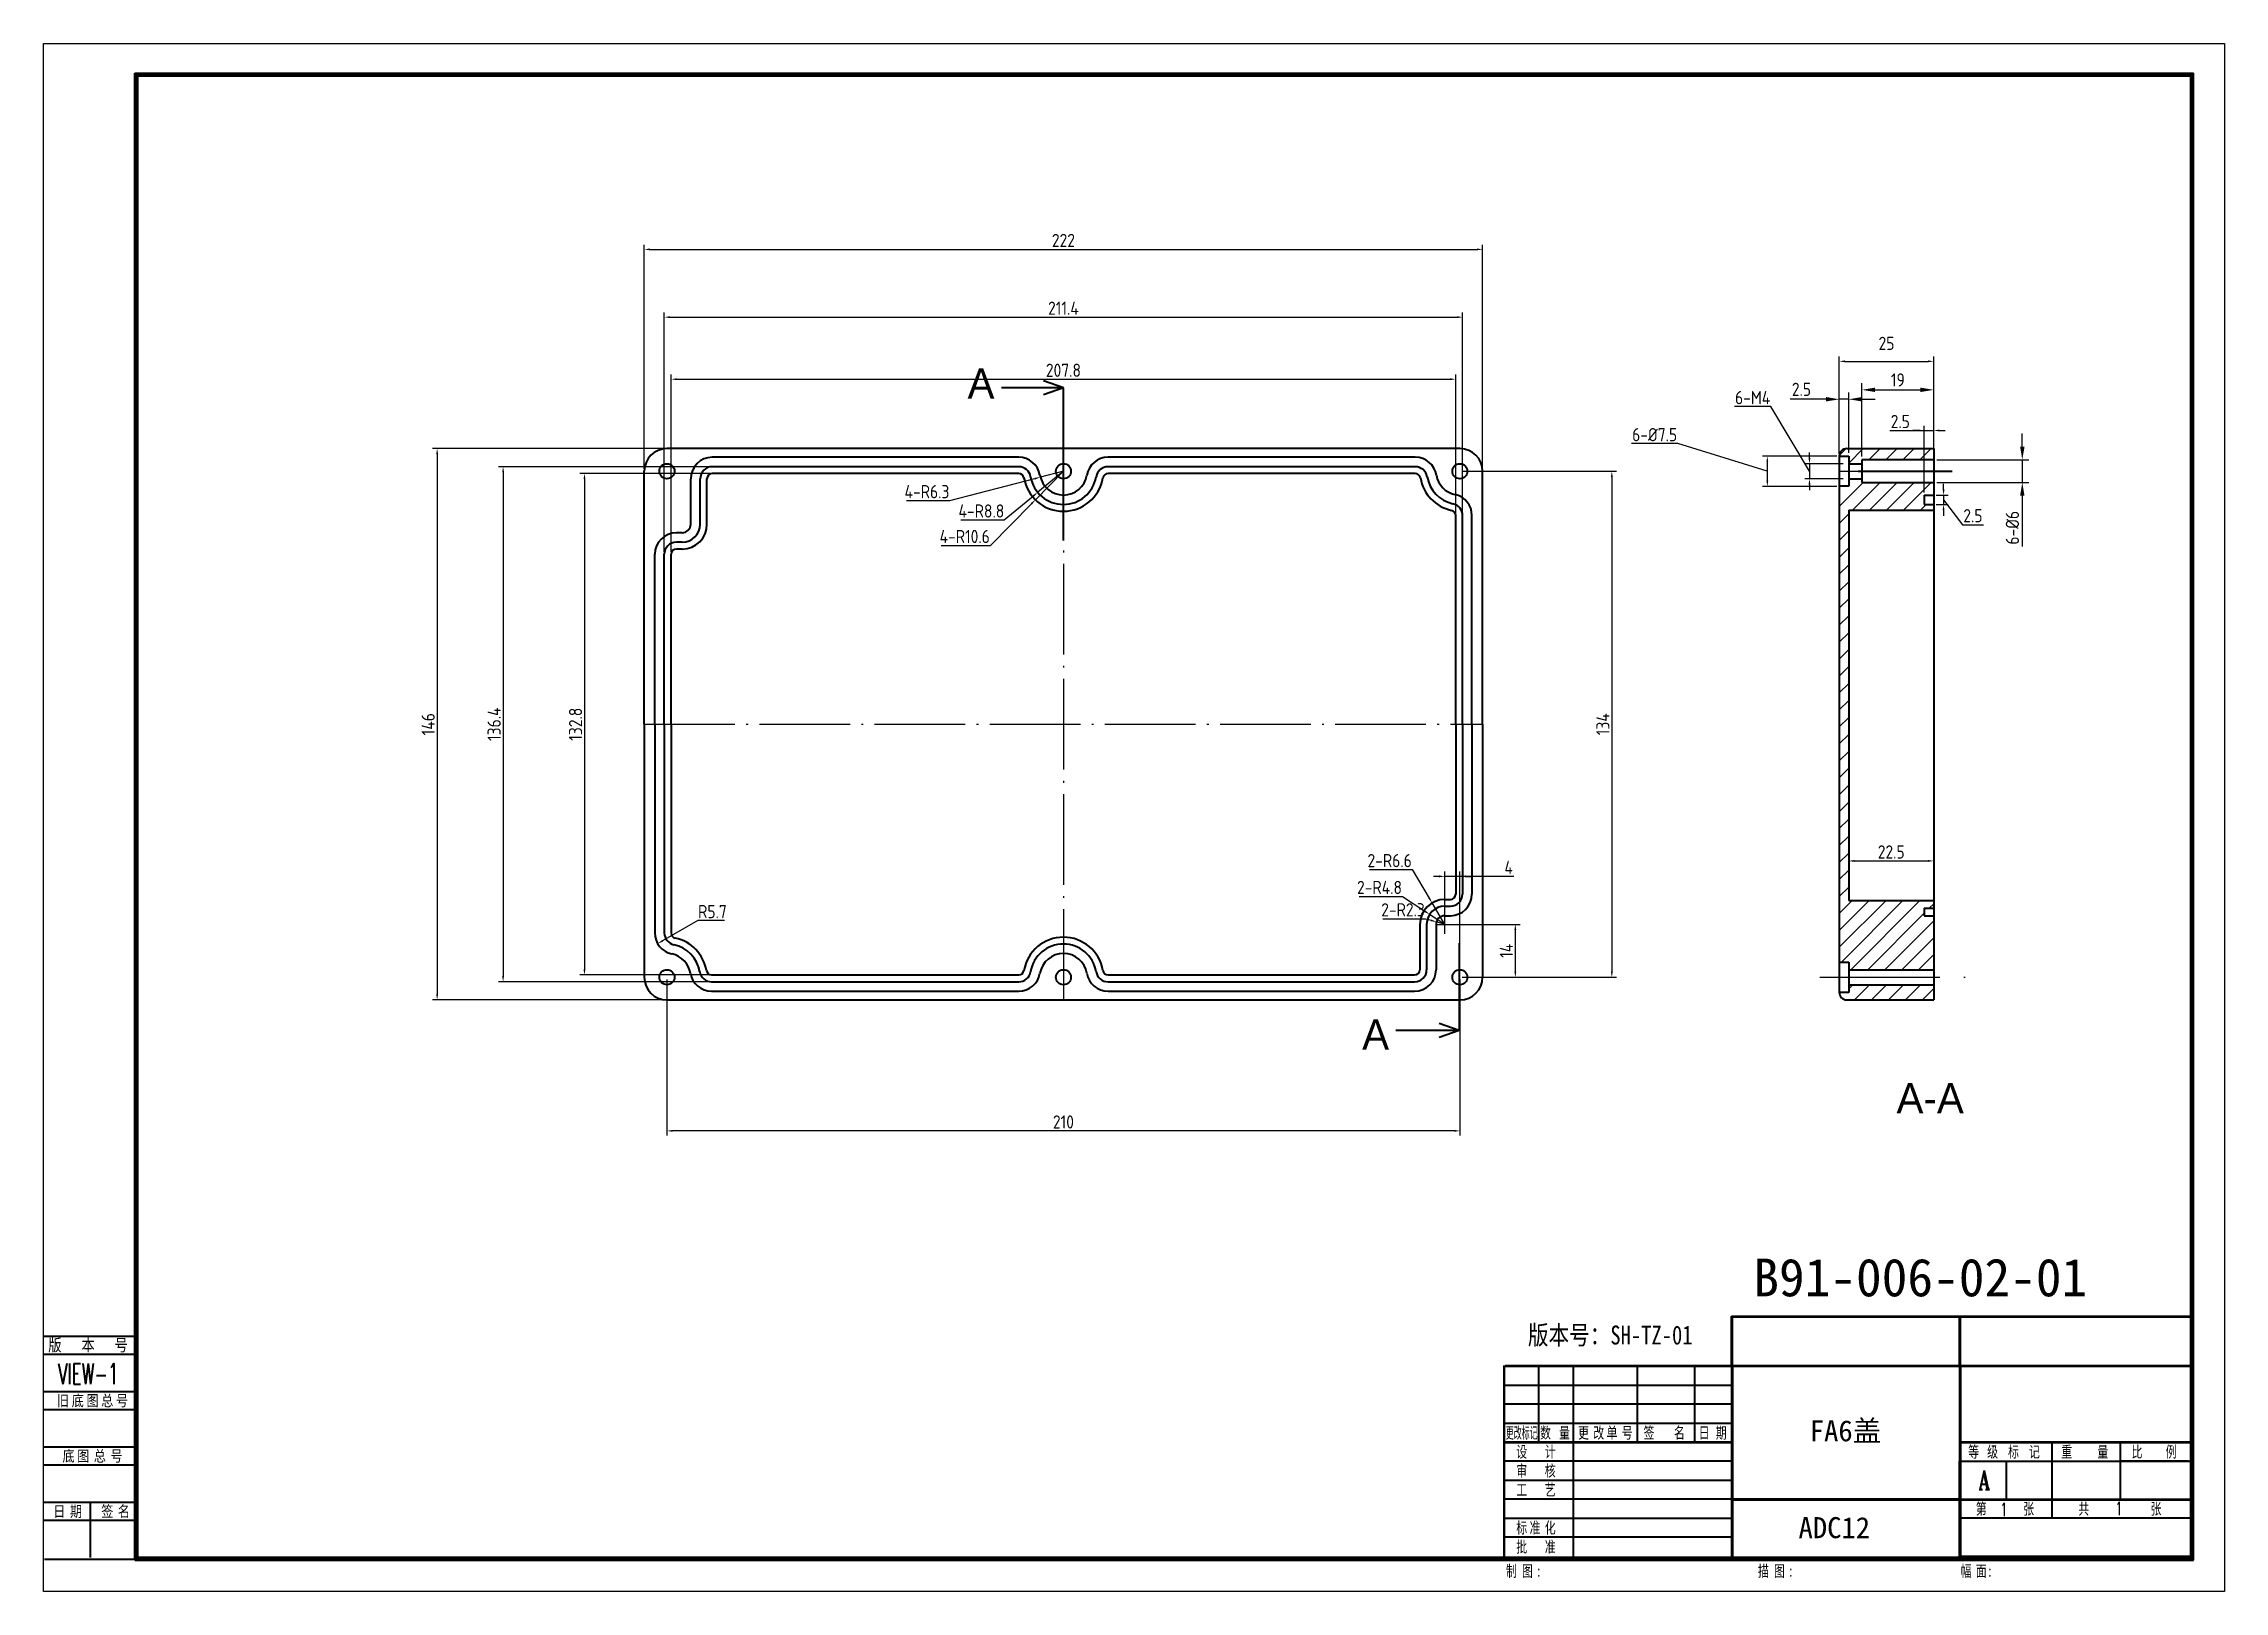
# Model space of a CAD drawing. Extents: x 1271 to 2769, y -829 to 446.
# Drawn here: x 1271 to 1849, y -26 to 384 of the extents above; entities that cross this region are included whole.
import ezdxf
from ezdxf.enums import TextEntityAlignment as Align

# ---------------------------------------------------------------- set-up
doc = ezdxf.new("R2010")
doc.units = 0
doc.linetypes.add('ACAD_ISO04W100', pattern=[30.5, 24, -3, 0.5, -3])
doc.linetypes.add('CENTER', pattern=[50.8, 31.75, -6.35, 6.35, -6.35])
doc.layers.get('0').update_dxf_attribs({"linetype": 'CONTINUOUS', "lineweight": 40})
doc.layers.get('Defpoints').update_dxf_attribs({"linetype": 'CONTINUOUS'})
for name, color, linetype in [('3', 1, 'CENTER'), ('5', 3, 'CONTINUOUS'), ('GEVACTIVE', 2, 'CONTINUOUS'), ('LAYER2', 1, 'ACAD_ISO04W100')]:
    doc.layers.add(name, color=color, linetype=linetype)
doc.styles.add('HZ', font='', dxfattribs={"width": 0.8, "height": 6})
doc.styles.add('ROMANC', font='romanc', dxfattribs={"width": 0.6, "height": 3})
doc.styles.add('ROMANT', font='romant', dxfattribs={"width": 0.8, "height": 5})
doc.styles.get("Standard").update_dxf_attribs({"font": 'gbenor.shx', "bigfont": 'gbcbig.shx'})
doc.styles.add('STYLE1', font='')
doc.styles.add('工程字', font='gbenor.shx', dxfattribs={"bigfont": 'gbcbig.shx'})
doc.styles.get('HZ').set_extended_font_data('SimSun')
doc.styles.get('STYLE1').set_extended_font_data('SimSun')
doc.dimstyles.new('GB-35', dxfattribs={"dimtxt": 3.5, "dimasz": 3.5, "dimexe": 1.75, "dimexo": 0.875, "dimgap": 0.875, "dimtad": 1, "dimdsep": 46, "dimtxsty": 'Standard', "dimcen": 3.5, "dimadec": 0, "dimazin": 0, "dimtfac": 0.7, "dimtmove": 0, "dimatfit": 3, "dimfxl": 1, "dimtzin": 0, "dimarcsym": 0})
doc.dimstyles.get("Standard").update_dxf_attribs({"dimtxt": 0.18, "dimasz": 0.18, "dimexe": 0.18, "dimexo": 0.0625, "dimgap": 0.09, "dimtad": 0, "dimtih": 1, "dimtoh": 1, "dimdec": 4, "dimzin": 0, "dimdsep": 46, "dimtxsty": 'Standard', "dimcen": 0.09, "dimadec": 0, "dimazin": 0, "dimtfac": 1, "dimtdec": 4, "dimtofl": 0, "dimtmove": 0, "dimatfit": 3, "dimfxl": 1, "dimtolj": 1, "dimtzin": 0, "dimarcsym": 0})

msp = doc.modelspace()

# ---------------------------------------------------------------- texts
at = {"linetype": 'Continuous'}
for s, height, style, width, p in [('版   本   号', 3.224303, 'HZ', 0.8, (1272.47859, 37.61586, -0.00285)), ('VIEW-1', 5.41685, 'ROMANC', 0.6, (1275.05908, 28.88122)), ('旧', 2.93118, 'HZ', 0.8, (1274.77923, 23.0384)), ('底', 2.93118, 'HZ', 0.8, (1278.68748, 23.0384)), ('图', 2.93118, 'HZ', 0.8, (1282.59572, 23.0384)), ('总', 2.93118, 'HZ', 0.8, (1286.50397, 23.0384)), ('号', 2.93118, 'HZ', 0.8, (1290.41221, 23.0384)), ('底', 2.93118, 'HZ', 0.8, (1276.24482, 8.38248)), ('图', 2.93118, 'HZ', 0.8, (1280.15307, 8.38248)), ('总', 2.93118, 'HZ', 0.8, (1284.54984, 8.38248)), ('号', 2.93118, 'HZ', 0.8, (1288.94662, 8.38248)), ('日', 2.93118, 'HZ', 0.8, (1273.80217, -6.27344)), ('期', 2.93118, 'HZ', 0.8, (1278.19894, -6.27344)), ('签', 2.93118, 'HZ', 0.8, (1286.50397, -6.27344)), ('名', 2.93118, 'HZ', 0.8, (1290.90074, -6.27344)), ('1', 3.52307, 'ROMANT', 0.6, (1789.49638, -6.06576)), ('1', 3.52307, 'ROMANT', 0.6, (1819.94579, -5.81411)), ('幅 ', 3.019166, 'HZ', 0.7, (1778.93941, -22.12177)), ('面', 3.01917, 'HZ', 0.7, (1782.96496, -22.12177)), (':', 3.01917, 'HZ', 0.7, (1785.98413, -22.12177))]:
    msp.add_text(s, height=height, dxfattribs=dict(at, style=style, width=width)).set_placement(p)
for s, height, style, width, p in [('更改标记', 3.019166, 'HZ', 0.5, (1662.70151, 14.4857)), ('数', 3.01917, 'HZ', 0.7, (1669.00717, 14.4857)), ('量', 3.01917, 'HZ', 0.7, (1674.03911, 14.4857)), ('更', 3.01917, 'HZ', 0.7, (1679.07105, 14.4857)), ('改', 3.01917, 'HZ', 0.7, (1683.09661, 14.4857)), ('单', 3.01917, 'HZ', 0.7, (1686.61897, 14.4857)), ('号', 3.01917, 'HZ', 0.7, (1690.64452, 14.4857)), ('签', 3.01917, 'HZ', 0.7, (1696.41553, 14.4857)), ('名', 3.01917, 'HZ', 0.7, (1704.46664, 14.4857)), ('日', 3.01917, 'HZ', 0.7, (1711.00817, 14.4857)), ('期', 3.01917, 'HZ', 0.7, (1715.53692, 14.4857)), ('设', 3.01917, 'HZ', 0.7, (1662.70151, 9.45375)), ('计', 3.01917, 'HZ', 0.7, (1670.24943, 9.45375)), ('等', 3.01917, 'HZ', 0.7, (1782.38, 9.45375)), ('级', 3.01917, 'HZ', 0.7, (1787.41194, 9.45375)), ('标', 3.01917, 'HZ', 0.7, (1792.94708, 9.45375)), ('记', 3.01917, 'HZ', 0.7, (1798.48222, 9.45375)), ('重', 3.01917, 'HZ', 0.7, (1807.03652, 9.45375)), ('量', 3.01917, 'HZ', 0.7, (1816.59722, 9.45375)), ('比', 3.01917, 'HZ', 0.7, (1825.65471, 9.45375)), ('例', 3.01917, 'HZ', 0.7, (1834.71221, 9.45375)), ('审', 3.01917, 'HZ', 0.7, (1662.70151, 4.42181)), ('核', 3.01917, 'HZ', 0.7, (1670.24943, 4.42181)), ('A', 5.03296, 'ROMANT', 0.7, (1785.21836, 0.98039)), ('工', 3.01917, 'HZ', 0.7, (1662.70151, -0.61013)), ('艺', 3.01917, 'HZ', 0.7, (1670.24943, -0.61013)), ('第', 3.01917, 'HZ', 0.7, (1784.39278, -5.64208)), ('张', 3.01917, 'HZ', 0.7, (1796.97264, -5.64208)), ('共', 3.01917, 'HZ', 0.7, (1811.56527, -5.64208)), ('张', 3.01917, 'HZ', 0.7, (1830.68666, -5.64208)), ('标', 3.01917, 'HZ', 0.7, (1662.70151, -10.67402)), ('准', 3.01917, 'HZ', 0.7, (1666.22387, -10.67402)), ('化', 3.01917, 'HZ', 0.7, (1670.24943, -10.67402)), ('批', 3.01917, 'HZ', 0.7, (1662.70151, -15.70596)), ('准', 3.01917, 'HZ', 0.7, (1670.24943, -15.70596)), ('制 ', 3.019166, 'HZ', 0.7, (1660.68873, -22.12177)), ('图', 3.01917, 'HZ', 0.7, (1664.21109, -22.12177)), (':', 3.01917, 'HZ', 0.7, (1667.23026, -22.12177)), ('描 ', 3.019166, 'HZ', 0.7, (1727.43676, -22.12177)), ('图', 3.01917, 'HZ', 0.7, (1730.95912, -22.12177)), (':', 3.01917, 'HZ', 0.7, (1733.97828, -22.12177))]:
    msp.add_text(s, height=height, dxfattribs=dict(at, style=style, width=width)).set_placement(p, align=Align.CENTER)
at = {"char_height": 8, "attachment_point": 1}
for s, insert, width in [('\\fￋￎￌ￥|b0|i0|c134|p2;A', (1515.93584, 297.85512), 34.3552), ('\\fￋￎￌ￥|b0|i0|c134|p2;A', (1620.44472, 125.46351), 34.3552), ('\\fￋￎￌ￥|b0|i0|c134|p2;A-A', (1761.96141, 108.58637), 38.5612)]:
    msp.add_mtext(s, dxfattribs=dict(at, insert=insert, width=width))
at = {"insert": (1724.02574, 62.13102), "char_height": 10, "width": 115.2096342, "attachment_point": 1, "style": '工程字'}
msp.add_mtext('{\\fNSimSun|b0|i0|c134|p49;B91-006-02-01}', dxfattribs=at)
at = {"layer": '5', "insert": (1664.35407, 44.37744), "char_height": 5, "width": 1134.8359931, "attachment_point": 1, "style": 'HZ'}
msp.add_mtext('版本号：SH-TZ-01', dxfattribs=at)
at = {"layer": 'GEVACTIVE', "style": 'STYLE1'}
for s, p in [('FA6盖', (1738.98662, 13.73687)), ('ADC12', (1736.01202, -11.91948))]:
    msp.add_text(s, height=5.573837, dxfattribs=at).set_placement(p)

# ---------------------------------------------------------------- blocks, each defined once
blk = doc.blocks.new('*D1')
at = {"layer": '5', "color": 0, "lineweight": -2}
for p, q in [((1430.33, 271.26), (1430.33, 330.63)), ((1431.83, 329.38), (1650.83, 329.38)), ((1652.33, 271.26), (1652.33, 330.63))]:
    blk.add_line(p, q, dxfattribs=at)
at = {"layer": '5', "color": 0}
for points in [[(1431.83, 329.63), (1431.83, 329.13), (1430.33, 329.38)], [(1650.83, 329.63), (1650.83, 329.13), (1652.33, 329.38)]]:
    blk.add_solid(points, dxfattribs=at)
at = {"layer": 'Defpoints', "color": 0}
for p in [(1652.33, 329.38), (1430.33, 270.63), (1652.33, 270.63)]:
    blk.add_point(p, dxfattribs=at)
at = {"layer": '5', "color": 0, "insert": (1541.33, 331.75), "char_height": 3.5, "attachment_point": 5}
blk.add_mtext('\\A1;222', dxfattribs=at)
blk = doc.blocks.new('*D2')
at = {"layer": '5', "color": 0, "lineweight": -2}
for p, q in [((1435.63, 249.26), (1435.63, 312.68)), ((1647.03, 259.52), (1647.03, 312.68)), ((1437.13, 311.43), (1645.53, 311.43))]:
    blk.add_line(p, q, dxfattribs=at)
at = {"layer": '5', "color": 0}
for points in [[(1437.13, 311.68), (1437.13, 311.18), (1435.63, 311.43)], [(1645.53, 311.68), (1645.53, 311.18), (1647.03, 311.43)]]:
    blk.add_solid(points, dxfattribs=at)
at = {"layer": 'Defpoints', "color": 0}
for p in [(1647.03, 311.43), (1647.03, 258.9), (1435.63, 248.63)]:
    blk.add_point(p, dxfattribs=at)
at = {"layer": '5', "color": 0, "insert": (1541.33, 313.8), "char_height": 3.5, "attachment_point": 5}
blk.add_mtext('\\A1;211.4', dxfattribs=at)
blk = doc.blocks.new('*D3')
at = {"layer": '5', "color": 0, "lineweight": -2}
for p, q in [((1642.95, 150.63), (1662.26, 150.63)), ((1661.01, 149.13), (1661.01, 138.13)), ((1646.95, 136.63), (1662.26, 136.63))]:
    blk.add_line(p, q, dxfattribs=at)
at = {"layer": '5', "color": 0}
for points in [[(1660.76, 149.13), (1661.26, 149.13), (1661.01, 150.63)], [(1660.76, 138.13), (1661.26, 138.13), (1661.01, 136.63)]]:
    blk.add_solid(points, dxfattribs=at)
at = {"layer": 'Defpoints', "color": 0}
for p in [(1642.33, 150.63), (1646.33, 136.63), (1661.01, 136.63)]:
    blk.add_point(p, dxfattribs=at)
at = {"layer": '5', "color": 0, "insert": (1658.63, 143.63), "char_height": 3.5, "attachment_point": 5, "rotation": 90}
blk.add_mtext('\\A1;14', dxfattribs=at)
blk = doc.blocks.new('*D4')
at = {"layer": '5', "color": 0, "lineweight": -2}
for p, q in [((1640.83, 163.35), (1639.33, 163.35)), ((1642.33, 151.26), (1642.33, 164.6)), ((1646.33, 163.35), (1642.33, 163.35)), ((1646.33, 163.35), (1642.33, 163.35)), ((1646.33, 137.26), (1646.33, 164.6)), ((1660.61, 163.35), (1646.33, 163.35)), ((1647.83, 163.35), (1649.33, 163.35))]:
    blk.add_line(p, q, dxfattribs=at)
at = {"layer": '5', "color": 0}
for points in [[(1640.83, 163.6), (1640.83, 163.1), (1642.33, 163.35)], [(1647.83, 163.6), (1647.83, 163.1), (1646.33, 163.35)]]:
    blk.add_solid(points, dxfattribs=at)
at = {"layer": 'Defpoints', "color": 0}
for p in [(1642.33, 163.35), (1642.33, 150.63), (1646.33, 136.63)]:
    blk.add_point(p, dxfattribs=at)
at = {"layer": '5', "color": 0, "insert": (1659.25, 165.73), "char_height": 3.5, "attachment_point": 5}
blk.add_mtext('\\A1;4', dxfattribs=at)
blk = doc.blocks.new('*D5')
at = {"layer": '5', "color": 0, "lineweight": -2}
for p, q in [((1646.95, 270.63), (1687.82, 270.63)), ((1686.57, 269.13), (1686.57, 138.13)), ((1646.95, 136.63), (1687.82, 136.63))]:
    blk.add_line(p, q, dxfattribs=at)
at = {"layer": '5', "color": 0}
for points in [[(1686.32, 269.13), (1686.82, 269.13), (1686.57, 270.63)], [(1686.32, 138.13), (1686.82, 138.13), (1686.57, 136.63)]]:
    blk.add_solid(points, dxfattribs=at)
at = {"layer": 'Defpoints', "color": 0}
for p in [(1646.33, 270.63), (1646.33, 136.63), (1686.57, 136.63)]:
    blk.add_point(p, dxfattribs=at)
at = {"layer": '5', "color": 0, "insert": (1684.19, 203.63), "char_height": 3.5, "attachment_point": 5, "rotation": 90}
blk.add_mtext('\\A1;134', dxfattribs=at)
blk = doc.blocks.new('*D6')
at = {"layer": '5', "color": 0, "lineweight": -2}
for p, q in [((1447.7, 271.83), (1391.68, 271.83)), ((1392.93, 270.33), (1392.93, 136.93)), ((1447.53, 135.43), (1391.68, 135.43))]:
    blk.add_line(p, q, dxfattribs=at)
at = {"layer": '5', "color": 0}
for points in [[(1392.68, 270.33), (1393.18, 270.33), (1392.93, 271.83)], [(1392.68, 136.93), (1393.18, 136.93), (1392.93, 135.43)]]:
    blk.add_solid(points, dxfattribs=at)
at = {"layer": 'Defpoints', "color": 0}
for p in [(1448.33, 271.83), (1392.93, 135.43), (1448.16, 135.43)]:
    blk.add_point(p, dxfattribs=at)
at = {"layer": '5', "color": 0, "insert": (1390.56, 203.63), "char_height": 3.5, "attachment_point": 5, "rotation": 90}
blk.add_mtext('\\A1;136.4', dxfattribs=at)
blk = doc.blocks.new('*D7')
at = {"layer": '5', "color": 0, "lineweight": -2}
for p, q in [((1447.7, 270.03), (1413.23, 270.03)), ((1414.48, 268.53), (1414.48, 138.73)), ((1447.53, 137.23), (1413.23, 137.23))]:
    blk.add_line(p, q, dxfattribs=at)
at = {"layer": '5', "color": 0}
for points in [[(1414.23, 268.53), (1414.73, 268.53), (1414.48, 270.03)], [(1414.23, 138.73), (1414.73, 138.73), (1414.48, 137.23)]]:
    blk.add_solid(points, dxfattribs=at)
at = {"layer": 'Defpoints', "color": 0}
for p in [(1448.33, 270.03), (1414.48, 137.23), (1448.16, 137.23)]:
    blk.add_point(p, dxfattribs=at)
at = {"layer": '5', "color": 0, "insert": (1412.11, 203.63), "char_height": 3.5, "attachment_point": 5, "rotation": 90}
blk.add_mtext('\\A1;132.8', dxfattribs=at)
blk = doc.blocks.new('*D8')
at = {"layer": '5', "color": 0, "lineweight": -2}
for p, q in [((1435.7, 276.63), (1374.21, 276.63)), ((1375.46, 275.13), (1375.46, 132.13)), ((1435.7, 130.63), (1374.21, 130.63))]:
    blk.add_line(p, q, dxfattribs=at)
at = {"layer": '5', "color": 0}
for points in [[(1375.21, 275.13), (1375.71, 275.13), (1375.46, 276.63)], [(1375.21, 132.13), (1375.71, 132.13), (1375.46, 130.63)]]:
    blk.add_solid(points, dxfattribs=at)
at = {"layer": 'Defpoints', "color": 0}
for p in [(1436.33, 276.63), (1375.46, 130.63), (1436.33, 130.63)]:
    blk.add_point(p, dxfattribs=at)
at = {"layer": '5', "color": 0, "insert": (1373.09, 203.63), "char_height": 3.5, "attachment_point": 5, "rotation": 90}
blk.add_mtext('\\A1;146', dxfattribs=at)
blk = doc.blocks.new('*D9')
at = {"layer": '5', "color": 0, "lineweight": -2}
for p, q in [((1622.37, 165.14), (1633.72, 165.14)), ((1633.72, 165.14), (1638.19, 157.6)), ((1642.33, 150.63), (1638.96, 156.31))]:
    blk.add_line(p, q, dxfattribs=at)
at = {"layer": '5', "color": 0}
blk.add_solid([(1638.41, 157.73), (1637.98, 157.47), (1638.96, 156.31)], dxfattribs=at)
at = {"layer": 'Defpoints', "color": 0}
for p in [(1638.96, 156.31), (1642.33, 150.63)]:
    blk.add_point(p, dxfattribs=at)
at = {"layer": '5', "color": 0, "insert": (1627.73, 167.52), "char_height": 3.5, "attachment_point": 5}
blk.add_mtext('\\A1;2-R6.6', dxfattribs=at)
blk = doc.blocks.new('*D10')
at = {"layer": '5', "color": 0, "lineweight": -2}
for p, q in [((1436.33, 136.01), (1436.33, 94.69)), ((1646.33, 136.01), (1646.33, 94.69)), ((1644.83, 95.94), (1437.83, 95.94))]:
    blk.add_line(p, q, dxfattribs=at)
at = {"layer": '5', "color": 0}
for points in [[(1437.83, 96.19), (1437.83, 95.69), (1436.33, 95.94)], [(1644.83, 96.19), (1644.83, 95.69), (1646.33, 95.94)]]:
    blk.add_solid(points, dxfattribs=at)
at = {"layer": 'Defpoints', "color": 0}
for p in [(1436.33, 136.63), (1646.33, 136.63), (1436.33, 95.94)]:
    blk.add_point(p, dxfattribs=at)
at = {"layer": '5', "color": 0, "insert": (1541.33, 98.31), "char_height": 3.5, "attachment_point": 5}
blk.add_mtext('\\A1;210', dxfattribs=at)
blk = doc.blocks.new('*D11')
at = {"layer": '5', "color": 0, "lineweight": -2}
for p, q in [((1444.53, 151.64), (1435.18, 146.28)), ((1451.58, 151.64), (1444.53, 151.64))]:
    blk.add_line(p, q, dxfattribs=at)
at = {"layer": '5', "color": 0}
blk.add_solid([(1435.06, 146.5), (1435.31, 146.07), (1433.88, 145.54)], dxfattribs=at)
at = {"layer": 'Defpoints', "color": 0}
for p in [(1433.88, 145.54), (1438.83, 148.37)]:
    blk.add_point(p, dxfattribs=at)
at = {"layer": '5', "color": 0, "insert": (1448.37, 154.01), "char_height": 3.5, "attachment_point": 5}
blk.add_mtext('\\A1;R5.7', dxfattribs=at)
blk = doc.blocks.new('*D12')
at = {"layer": '5', "color": 0, "lineweight": -2}
for p, q in [((1625.92, 152.12), (1637.24, 152.12)), ((1637.24, 152.12), (1638.68, 151.7)), ((1642.33, 150.63), (1640.12, 151.28))]:
    blk.add_line(p, q, dxfattribs=at)
at = {"layer": '5', "color": 0}
blk.add_solid([(1638.75, 151.94), (1638.61, 151.46), (1640.12, 151.28)], dxfattribs=at)
at = {"layer": 'Defpoints', "color": 0}
for p in [(1640.12, 151.28), (1642.33, 150.63)]:
    blk.add_point(p, dxfattribs=at)
at = {"layer": '5', "color": 0, "insert": (1631.27, 154.49), "char_height": 3.5, "attachment_point": 5}
blk.add_mtext('\\A1;2-R2.3', dxfattribs=at)
blk = doc.blocks.new('*D13')
at = {"layer": '5', "color": 0, "lineweight": -2}
for p, q in [((1619.61, 158.03), (1631.1, 158.03)), ((1631.1, 158.03), (1637.07, 154.1)), ((1642.33, 150.63), (1638.32, 153.27))]:
    blk.add_line(p, q, dxfattribs=at)
at = {"layer": '5', "color": 0}
blk.add_solid([(1637.2, 154.31), (1636.93, 153.89), (1638.32, 153.27)], dxfattribs=at)
at = {"layer": 'Defpoints', "color": 0}
for p in [(1638.32, 153.27), (1642.33, 150.63)]:
    blk.add_point(p, dxfattribs=at)
at = {"layer": '5', "color": 0, "insert": (1625.04, 160.41), "char_height": 3.5, "attachment_point": 5}
blk.add_mtext('\\A1;2-R4.8', dxfattribs=at)
blk = doc.blocks.new('*D14')
at = {"layer": '5', "color": 0, "lineweight": -2}
for p, q in [((1511.27, 262.85), (1533.78, 268.68)), ((1541.33, 270.63), (1535.23, 269.05)), ((1499.74, 262.85), (1511.27, 262.85))]:
    blk.add_line(p, q, dxfattribs=at)
at = {"layer": '5', "color": 0}
blk.add_solid([(1533.71, 268.92), (1533.84, 268.43), (1535.23, 269.05)], dxfattribs=at)
at = {"layer": 'Defpoints', "color": 0}
for p in [(1535.23, 269.05), (1541.33, 270.63)]:
    blk.add_point(p, dxfattribs=at)
at = {"layer": '5', "color": 0, "insert": (1505.19, 265.22), "char_height": 3.5, "attachment_point": 5}
blk.add_mtext('\\A1;4-R6.3', dxfattribs=at)
blk = doc.blocks.new('*D15')
at = {"layer": '5', "color": 0, "lineweight": -2}
for p, q in [((1541.33, 270.63), (1534.53, 265.05)), ((1525.62, 257.72), (1533.37, 264.09)), ((1514.2, 257.72), (1525.62, 257.72))]:
    blk.add_line(p, q, dxfattribs=at)
at = {"layer": '5', "color": 0}
blk.add_solid([(1533.21, 264.29), (1533.53, 263.9), (1534.53, 265.05)], dxfattribs=at)
at = {"layer": 'Defpoints', "color": 0}
for p in [(1541.33, 270.63), (1534.53, 265.05)]:
    blk.add_point(p, dxfattribs=at)
at = {"layer": '5', "color": 0, "insert": (1519.6, 260.1), "char_height": 3.5, "attachment_point": 5}
blk.add_mtext('\\A1;4-R8.8', dxfattribs=at)
blk = doc.blocks.new('*D16')
at = {"layer": '5', "color": 0, "lineweight": -2}
for p, q in [((1541.33, 270.63), (1533.9, 263.07)), ((1522.01, 250.97), (1532.85, 262)), ((1508.99, 250.97), (1522.01, 250.97))]:
    blk.add_line(p, q, dxfattribs=at)
at = {"layer": '5', "color": 0}
blk.add_solid([(1532.67, 262.18), (1533.03, 261.83), (1533.9, 263.07)], dxfattribs=at)
at = {"layer": 'Defpoints', "color": 0}
for p in [(1541.33, 270.63), (1533.9, 263.07)]:
    blk.add_point(p, dxfattribs=at)
at = {"layer": '5', "color": 0, "insert": (1515.19, 253.35), "char_height": 3.5, "attachment_point": 5}
blk.add_mtext('\\A1;4-R10.6', dxfattribs=at)
blk = doc.blocks.new('*D17')
at = {"layer": '5', "color": 0, "lineweight": -2}
for p, q in [((1437.43, 249.26), (1437.43, 296.25)), ((1438.93, 295), (1643.73, 295)), ((1645.23, 259.52), (1645.23, 296.25))]:
    blk.add_line(p, q, dxfattribs=at)
at = {"layer": '5', "color": 0}
for points in [[(1438.93, 295.25), (1438.93, 294.75), (1437.43, 295)], [(1643.73, 295.25), (1643.73, 294.75), (1645.23, 295)]]:
    blk.add_solid(points, dxfattribs=at)
at = {"layer": 'Defpoints', "color": 0}
for p in [(1645.23, 295), (1645.23, 258.9), (1437.43, 248.63)]:
    blk.add_point(p, dxfattribs=at)
at = {"layer": '5', "color": 0, "insert": (1541.33, 297.37), "char_height": 3.5, "attachment_point": 5}
blk.add_mtext('\\A1;207.8', dxfattribs=at)
blk = doc.blocks.new('*D18')
at = {"layer": '5', "color": 0, "lineweight": -2}
for p, q in [((1749.31, 157.56), (1749.31, 168.68)), ((1771.81, 157.56), (1771.81, 168.68)), ((1750.81, 167.43), (1770.31, 167.43))]:
    blk.add_line(p, q, dxfattribs=at)
at = {"layer": '5', "color": 0}
for points in [[(1750.81, 167.68), (1750.81, 167.18), (1749.31, 167.43)], [(1770.31, 167.68), (1770.31, 167.18), (1771.81, 167.43)]]:
    blk.add_solid(points, dxfattribs=at)
at = {"layer": 'Defpoints', "color": 0}
for p in [(1771.81, 167.43), (1749.31, 156.93), (1771.81, 156.93)]:
    blk.add_point(p, dxfattribs=at)
at = {"layer": '5', "color": 0, "insert": (1760.56, 169.81), "char_height": 3.5, "attachment_point": 5}
blk.add_mtext('\\A1;22.5', dxfattribs=at)
blk = doc.blocks.new('*D19')
at = {"layer": '5', "color": 0, "lineweight": -2}
for p, q in [((1746.81, 275.26), (1746.81, 300.98)), ((1771.81, 273.26), (1771.81, 300.98)), ((1748.31, 299.73), (1770.31, 299.73))]:
    blk.add_line(p, q, dxfattribs=at)
at = {"layer": '5', "color": 0}
for points in [[(1748.31, 299.98), (1748.31, 299.48), (1746.81, 299.73)], [(1770.31, 299.98), (1770.31, 299.48), (1771.81, 299.73)]]:
    blk.add_solid(points, dxfattribs=at)
at = {"layer": 'Defpoints', "color": 0}
for p in [(1771.81, 299.73), (1746.81, 274.63), (1771.81, 272.63)]:
    blk.add_point(p, dxfattribs=at)
at = {"layer": '5', "color": 0, "insert": (1759.31, 304.49), "char_height": 3.5, "attachment_point": 5}
blk.add_mtext('\\A1;25', dxfattribs=at)
blk = doc.blocks.new('*D20')
at = {"layer": '5', "color": 0, "lineweight": -2}
for p, q in [((1704.08, 277.94), (1691.74, 277.94)), ((1727.75, 270.63), (1704.08, 277.94)), ((1746.18, 274.63), (1726.5, 274.63)), ((1727.75, 273.13), (1727.75, 268.13)), ((1746.18, 266.63), (1726.5, 266.63))]:
    blk.add_line(p, q, dxfattribs=at)
at = {"layer": '5', "color": 0}
for points in [[(1727.5, 273.13), (1728, 273.13), (1727.75, 274.63)], [(1727.5, 268.13), (1728, 268.13), (1727.75, 266.63)]]:
    blk.add_solid(points, dxfattribs=at)
at = {"layer": 'Defpoints', "color": 0}
for p in [(1746.81, 274.63), (1727.75, 266.63), (1746.81, 266.63)]:
    blk.add_point(p, dxfattribs=at)
at = {"layer": '5', "color": 0, "insert": (1697.91, 280.31), "char_height": 3.5, "attachment_point": 5}
blk.add_mtext('\\A1;6-%%C7.5', dxfattribs=at)
blk = doc.blocks.new('*D21')
at = {"layer": '5', "color": 0, "lineweight": -2}
for p, q in [((1728.66, 287.74), (1719.07, 287.74)), ((1738.91, 270.62), (1728.66, 287.74)), ((1747.8, 272.63), (1737.66, 272.63)), ((1738.91, 274.13), (1738.91, 275.63)), ((1738.91, 272.63), (1738.91, 268.6)), ((1738.91, 272.63), (1738.91, 268.6)), ((1747.8, 268.6), (1737.66, 268.6)), ((1738.91, 267.1), (1738.91, 265.6))]:
    blk.add_line(p, q, dxfattribs=at)
at = {"layer": '5', "color": 0}
for points in [[(1738.66, 274.13), (1739.16, 274.13), (1738.91, 272.63)], [(1738.66, 267.1), (1739.16, 267.1), (1738.91, 268.6)]]:
    blk.add_solid(points, dxfattribs=at)
at = {"layer": 'Defpoints', "color": 0}
for p in [(1748.43, 272.63), (1738.91, 268.6), (1748.43, 268.6)]:
    blk.add_point(p, dxfattribs=at)
at = {"layer": '5', "color": 0, "insert": (1723.87, 290.12), "char_height": 3.5, "attachment_point": 5}
blk.add_mtext('\\A1;6-M4', dxfattribs=at)
blk = doc.blocks.new('*D22')
at = {"layer": '5', "color": 0, "lineweight": -2}
for p, q in [((1760.21, 281.42), (1769.31, 281.42)), ((1767.81, 281.42), (1766.31, 281.42)), ((1769.31, 264.96), (1769.31, 282.67)), ((1769.31, 281.42), (1771.81, 281.42)), ((1769.31, 281.42), (1771.81, 281.42)), ((1771.81, 277.26), (1771.81, 282.67)), ((1773.31, 281.42), (1774.81, 281.42))]:
    blk.add_line(p, q, dxfattribs=at)
at = {"layer": '5', "color": 0}
for points in [[(1767.81, 281.67), (1767.81, 281.17), (1769.31, 281.42)], [(1773.31, 281.67), (1773.31, 281.17), (1771.81, 281.42)]]:
    blk.add_solid(points, dxfattribs=at)
at = {"layer": 'Defpoints', "color": 0}
for p in [(1771.81, 281.42), (1771.81, 276.63), (1769.31, 264.33)]:
    blk.add_point(p, dxfattribs=at)
at = {"layer": '5', "color": 0, "insert": (1762.97, 283.8), "char_height": 3.5, "attachment_point": 5}
blk.add_mtext('\\A1;2.5', dxfattribs=at)
blk = doc.blocks.new('*D23')
at = {"layer": '5', "color": 0, "lineweight": -2}
for p, q in [((1774.43, 265.83), (1774.43, 267.33)), ((1772.43, 264.33), (1775.68, 264.33)), ((1772.43, 261.83), (1775.68, 261.83)), ((1774.43, 264.33), (1774.43, 261.83)), ((1774.43, 264.33), (1774.43, 261.83)), ((1774.43, 263.08), (1779.43, 256.47)), ((1774.43, 260.33), (1774.43, 258.83)), ((1779.43, 256.47), (1784.96, 256.47))]:
    blk.add_line(p, q, dxfattribs=at)
at = {"layer": '5', "color": 0}
for points in [[(1774.18, 265.83), (1774.68, 265.83), (1774.43, 264.33)], [(1774.18, 260.33), (1774.68, 260.33), (1774.43, 261.83)]]:
    blk.add_solid(points, dxfattribs=at)
at = {"layer": 'Defpoints', "color": 0}
for p in [(1771.81, 264.33), (1771.81, 261.83), (1774.43, 261.83)]:
    blk.add_point(p, dxfattribs=at)
at = {"layer": '5', "color": 0, "insert": (1782.2, 258.85), "char_height": 3.5, "attachment_point": 5}
blk.add_mtext('\\A1;2.5', dxfattribs=at)
blk = doc.blocks.new('*D55')
at = {"color": 0, "lineweight": -2}
for p, q in [((1743.31, 289.69), (1733.78, 289.69)), ((1746.81, 281.48), (1746.81, 291.44)), ((1749.31, 289.69), (1746.81, 289.69)), ((1749.31, 275.51), (1749.31, 291.44)), ((1752.81, 289.69), (1756.31, 289.69))]:
    blk.add_line(p, q, dxfattribs=at)
at = {"color": 0}
for points in [[(1743.31, 290.28), (1743.31, 289.11), (1746.81, 289.69)], [(1752.81, 290.28), (1752.81, 289.11), (1749.31, 289.69)]]:
    blk.add_solid(points, dxfattribs=at)
at = {"layer": 'Defpoints', "color": 0}
for p in [(1746.81, 289.69), (1746.81, 280.61), (1749.31, 274.63)]:
    blk.add_point(p, dxfattribs=at)
at = {"color": 0, "insert": (1736.79, 292.32), "char_height": 3.5, "attachment_point": 5}
blk.add_mtext('2.5', dxfattribs=at)
blk = doc.blocks.new('*D56')
at = {"color": 0, "lineweight": -2}
for p, q in [((1752.81, 274.51), (1752.81, 293.94)), ((1756.31, 292.19), (1768.31, 292.19)), ((1771.81, 285.39), (1771.81, 293.94))]:
    blk.add_line(p, q, dxfattribs=at)
at = {"color": 0}
for points in [[(1756.31, 292.77), (1756.31, 291.61), (1752.81, 292.19)], [(1768.31, 292.77), (1768.31, 291.61), (1771.81, 292.19)]]:
    blk.add_solid(points, dxfattribs=at)
at = {"layer": 'Defpoints', "color": 0}
for p in [(1771.81, 292.19), (1771.81, 284.52), (1752.81, 273.63)]:
    blk.add_point(p, dxfattribs=at)
at = {"color": 0, "insert": (1762.31, 294.81), "char_height": 3.5, "attachment_point": 5}
blk.add_mtext('19', dxfattribs=at)
blk = doc.blocks.new('*D57')
at = {"color": 0, "lineweight": -2}
for p, q in [((1795.28, 277.13), (1795.28, 280.63)), ((1772.68, 273.63), (1797.03, 273.63)), ((1795.28, 273.63), (1795.28, 267.63)), ((1772.68, 267.63), (1797.03, 267.63)), ((1795.28, 264.13), (1795.28, 250.69))]:
    blk.add_line(p, q, dxfattribs=at)
at = {"color": 0}
for points in [[(1794.7, 277.13), (1795.87, 277.13), (1795.28, 273.63)], [(1794.7, 264.13), (1795.87, 264.13), (1795.28, 267.63)]]:
    blk.add_solid(points, dxfattribs=at)
at = {"layer": 'Defpoints', "color": 0}
for p in [(1771.81, 273.63), (1771.81, 267.63), (1795.28, 267.63)]:
    blk.add_point(p, dxfattribs=at)
at = {"color": 0, "insert": (1792.66, 255.66), "char_height": 3.5, "attachment_point": 5, "rotation": 90}
blk.add_mtext('6-%%C6', dxfattribs=at)

# ---------------------------------------------------------------- dimensions: what is measured, and where the dimension line sits
dim = msp.add_linear_dim(base=(1746.80849, 289.69357), p1=(1749.30849, 274.6323), p2=(1746.80849, 280.60509), dimstyle='GB-35')
dim.commit()
dim.dimension.update_dxf_attribs({"geometry": '*D55', "text_midpoint": (1736.79439, 292.31857)})
dim = msp.add_linear_dim(base=(1771.80849, 292.18926), p1=(1752.80849, 273.6323), p2=(1771.80849, 284.51863), dimstyle='GB-35')
dim.commit()
dim.dimension.update_dxf_attribs({"geometry": '*D56', "text_midpoint": (1762.30849, 292.18926), "dimtype": 160})
dim = msp.add_linear_dim(base=(1795.28235, 267.6323), p1=(1771.80849, 273.6323), p2=(1771.80849, 267.6323), angle=90, text='6-%%C6', dimstyle='GB-35')
dim.commit()
dim.dimension.update_dxf_attribs({"geometry": '*D57', "text_midpoint": (1792.65735, 255.66019)})
at = {"layer": '5'}
for base, p1, p2, picture, middle in [((1652.32777, 329.37565), (1430.32777, 270.6323), (1652.32777, 270.6323), '*D1', (1541.32777, 331.75065)), ((1647.02777, 311.42683), (1435.62777, 248.6323), (1647.02777, 258.8956), '*D2', (1541.32777, 313.80183)), ((1645.22777, 294.99908), (1437.42777, 248.6323), (1645.22777, 258.8956), '*D17', (1541.32777, 297.37408)), ((1771.80849, 167.43212), (1749.30849, 156.9323), (1771.80849, 156.9323), '*D18', (1760.55849, 169.80712)), ((1436.32777, 95.93772), (1646.32777, 136.6323), (1436.32777, 136.6323), '*D10', (1541.32777, 98.31272))]:
    dim = msp.add_linear_dim(base=base, p1=p1, p2=p2, dimstyle='Standard', override={"dimtxt": 3.5, "dimasz": 1.5, "dimexe": 1.25, "dimexo": 0.625, "dimgap": 0.625, "dimtad": 1, "dimtih": 0, "dimzin": 8, "dimlunit": 6, "dimcen": 2.5, "dimtofl": 1, "dimtmove": 1}, dxfattribs=at)
    dim.commit()
    dim.dimension.update_dxf_attribs({"geometry": picture, "text_midpoint": middle})
for base, p1, p2, picture, middle in [((1771.80849, 299.73306), (1746.80849, 274.6323), (1771.80849, 272.6323), '*D19', (1759.30849, 302.11531)), ((1771.80849, 281.42478), (1769.30849, 264.3323), (1771.80849, 276.6323), '*D22', (1762.97092, 281.21597)), ((1642.32777, 163.35118), (1646.32777, 136.6323), (1642.32777, 150.6323), '*D4', (1659.25313, 163.35118))]:
    dim = msp.add_linear_dim(base=base, p1=p1, p2=p2, dimstyle='Standard', override={"dimtxt": 3.5, "dimasz": 1.5, "dimexe": 1.25, "dimexo": 0.625, "dimgap": 0.625, "dimtad": 1, "dimtih": 0, "dimzin": 8, "dimlunit": 6, "dimcen": 2.5, "dimtofl": 1, "dimtmove": 1}, dxfattribs=at)
    dim.commit()
    dim.dimension.update_dxf_attribs({"geometry": picture, "text_midpoint": middle, "dimtype": 160})
for base, p1, p2, text, picture, middle in [((1738.91195, 268.60406), (1748.42543, 272.6323), (1748.42543, 268.60406), '6-M4', '*D21', (1728.03695, 287.74291)), ((1727.74525, 266.6323), (1746.80849, 274.6323), (1746.80849, 266.6323), '6-%%C7.5', '*D20', (1703.45358, 277.93855))]:
    dim = msp.add_linear_dim(base=base, p1=p1, p2=p2, angle=90, text=text, dimstyle='Standard', override={"dimtxt": 3.5, "dimasz": 1.5, "dimexe": 1.25, "dimexo": 0.625, "dimgap": 0.625, "dimtad": 1, "dimtih": 0, "dimzin": 8, "dimlunit": 6, "dimcen": 2.5, "dimtofl": 1, "dimtmove": 1}, dxfattribs=at)
    dim.commit()
    dim.dimension.update_dxf_attribs({"geometry": picture, "text_midpoint": middle, "dimtype": 160})
for base, p1, p2, picture, middle in [((1375.46263, 130.6323), (1436.32777, 276.6323), (1436.32777, 130.6323), '*D8', (1373.08763, 203.6323)), ((1392.93366, 135.4323), (1448.32777, 271.8323), (1448.15993, 135.4323), '*D6', (1390.55866, 203.6323)), ((1414.48127, 137.2323), (1448.32777, 270.0323), (1448.15993, 137.2323), '*D7', (1412.10627, 203.6323)), ((1686.56994, 136.6323), (1646.32777, 270.6323), (1646.32777, 136.6323), '*D5', (1684.19494, 203.6323)), ((1661.0081, 136.6323), (1642.32777, 150.6323), (1646.32777, 136.6323), '*D3', (1658.6331, 143.6323))]:
    dim = msp.add_linear_dim(base=base, p1=p1, p2=p2, angle=90, dimstyle='Standard', override={"dimtxt": 3.5, "dimasz": 1.5, "dimexe": 1.25, "dimexo": 0.625, "dimgap": 0.625, "dimtad": 1, "dimtih": 0, "dimzin": 8, "dimlunit": 6, "dimcen": 2.5, "dimtofl": 1, "dimtmove": 1}, dxfattribs=at)
    dim.commit()
    dim.dimension.update_dxf_attribs({"geometry": picture, "text_midpoint": middle})
for center, mpoint, text, picture, middle in [((1541.32777, 270.6323), (1535.22894, 269.05296), '4-<>', '*D14', (1511.27333, 262.84948)), ((1541.32777, 270.6323), (1533.89807, 263.0719), '4-<>', '*D16', (1522.009, 250.97367)), ((1541.32777, 270.6323), (1534.52874, 265.04542), '4-<>', '*D15', (1525.61983, 257.7248)), ((1642.32777, 150.6323), (1638.96005, 156.30843), '2-<>', '*D9', (1633.71802, 165.14364)), ((1642.32777, 150.6323), (1638.31987, 153.27365), '2-<>', '*D13', (1631.09598, 158.03447)), ((1642.32777, 150.6323), (1640.12014, 151.27758), '2-<>', '*D12', (1637.24063, 152.11926))]:
    dim = msp.add_radius_dim(center=center, mpoint=mpoint, text=text, dimstyle='Standard', override={"dimtxt": 3.5, "dimasz": 1.5, "dimexe": 1.25, "dimexo": 0.625, "dimgap": 0.625, "dimtad": 1, "dimtih": 0, "dimzin": 8, "dimlunit": 6, "dimcen": 2.5, "dimtofl": 1, "dimtmove": 1}, dxfattribs=at)
    dim.commit()
    dim.dimension.update_dxf_attribs({"geometry": picture, "text_midpoint": middle, "dimtype": 164})
dim = msp.add_linear_dim(base=(1774.43422, 261.8323), p1=(1771.80849, 264.3323), p2=(1771.80849, 261.8323), angle=90, dimstyle='Standard', override={"dimtxt": 3.5, "dimasz": 1.5, "dimexe": 1.25, "dimexo": 0.625, "dimgap": 0.625, "dimtad": 1, "dimtih": 0, "dimzin": 8, "dimlunit": 6, "dimcen": 2.5, "dimtofl": 1, "dimtmove": 1}, dxfattribs=at)
dim.commit()
dim.dimension.update_dxf_attribs({"geometry": '*D23', "text_midpoint": (1780.05922, 256.47139), "dimtype": 160})
dim = msp.add_radius_dim(center=(1438.82777, 148.36899), mpoint=(1433.88104, 145.53705), dimstyle='Standard', override={"dimtxt": 3.5, "dimasz": 1.5, "dimexe": 1.25, "dimexo": 0.625, "dimgap": 0.625, "dimtad": 1, "dimtih": 0, "dimzin": 8, "dimlunit": 6, "dimcen": 2.5, "dimtofl": 1, "dimtmove": 1}, dxfattribs=at)
dim.commit()
dim.dimension.update_dxf_attribs({"geometry": '*D11', "text_midpoint": (1444.53493, 151.63628), "dimtype": 164})

# ---------------------------------------------------------------- linework, layer by layer
at = {"linetype": 'Continuous'}
for p, q in [((1295.42416, -17.70224), (1295.42416, 376.05511)), ((1295.42416, 376.05511), (1840.62664, 376.05511)), ((1295.66843, -17.45797), (1295.66843, 375.81084)), ((1295.66843, 375.81084), (1840.38238, 375.81084)), ((1295.9127, -17.2137), (1295.9127, 375.56658)), ((1295.9127, 375.56658), (1840.13811, 375.56658)), ((1840.13811, -17.2137), (1840.13811, 375.56658)), ((1840.38238, -17.45797), (1840.38238, 375.81084)), ((1840.62664, -17.70224), (1840.62664, 376.05511)), ((1296.15696, -16.96944), (1296.15696, 375.32231)), ((1296.15696, 375.32231), (1839.89384, 375.32231)), ((1839.89384, -16.96944), (1839.89384, 375.32231)), ((1718.27999, 46.90615), (1839.89384, 46.90615)), ((1718.27999, 33.82045), (1718.27999, 46.90615)), ((1718.53164, 46.6545), (1839.82598, 46.6545)), ((1718.53164, 33.82045), (1718.53164, 46.6545)), ((1778.68776, 33.60708), (1778.68776, 46.69278)), ((1778.93941, 33.60708), (1778.93941, 46.69278)), ((1271.2418, 41.60257), (1295.78605, 41.60257)), ((1271.35951, 41.60257), (1295.78605, 41.60257)), ((1295.78605, 36.71726), (1271.2418, 36.71726)), ((1658.02715, -16.96944), (1658.02715, 33.79755)), ((1658.17276, 33.60708), (1839.82593, 33.60708)), ((1658.17276, -16.96944), (1658.17276, 33.48126)), ((1658.2788, 33.81919), (1839.82598, 33.81919)), ((1667.23026, 13.47931), (1667.23026, 33.60708)), ((1676.28776, 33.60708), (1676.28776, -16.96944)), ((1676.28776, 33.60708), (1676.28776, 13.47931)), ((1693.39637, 13.47931), (1693.39637, 33.60708)), ((1708.4922, 33.60708), (1708.4922, 13.47931)), ((1718.55609, 33.60708), (1708.4922, 33.60708)), ((1718.30444, 33.60708), (1718.30444, -16.96944)), ((1718.55609, 33.60708), (1718.55609, -16.96944)), ((1839.82593, 33.60708), (1719.05928, 33.60708)), ((1719.05928, 33.60708), (1739.18705, 33.60708)), ((1778.68776, 33.60708), (1778.68776, -16.96944)), ((1778.93941, 33.60708), (1778.93941, -16.71235)), ((1271.35951, 26.94665), (1295.78605, 26.94665)), ((1271.35951, 26.94665), (1295.78605, 26.94665)), ((1271.35951, 26.94665), (1295.78605, 26.94665)), ((1658.17276, 28.57514), (1718.55609, 28.57514)), ((1718.55609, 23.5432), (1658.17276, 23.5432)), ((1295.78605, 22.06134), (1271.35951, 22.06134)), ((1658.17276, 18.51125), (1718.55609, 18.51125)), ((1271.35951, 12.29073), (1295.78605, 12.29073)), ((1718.55609, 13.47931), (1658.17276, 13.47931)), ((1658.17276, 13.47931), (1718.55609, 13.47931)), ((1658.2788, 13.46314), (1718.2362, 13.46314)), ((1676.28776, 13.47931), (1667.23026, 13.47931)), ((1839.82598, 13.47931), (1778.93941, 13.47931)), ((1779.08318, 13.46314), (1839.82598, 13.46314)), ((1803.09274, 13.46314), (1803.09274, -6.64847)), ((1821.20773, 13.47931), (1821.20773, -1.61652)), ((1295.78605, 7.40542), (1271.35951, 7.40542)), ((1718.55609, 8.44737), (1658.17276, 8.44737)), ((1778.68776, -16.71235), (1778.68776, 8.44737)), ((1778.68776, -16.71235), (1778.68776, 8.44737)), ((1778.93941, 8.44737), (1839.82598, 8.44737)), ((1778.93941, -16.71235), (1778.93941, 8.44737)), ((1778.93941, -16.71235), (1778.93941, 8.44737)), ((1791.01607, 8.44737), (1791.01607, -1.61652)), ((1839.32273, 8.44737), (1821.20773, 8.44737)), ((1658.17276, 3.41542), (1718.55609, 3.41542)), ((1658.17276, -1.61652), (1658.17276, 3.41542)), ((1271.35951, -2.3652), (1295.78605, -2.3652)), ((1271.35951, -2.3652), (1283.57278, -2.3652)), ((1283.57278, -2.3652), (1283.57278, -17.02112)), ((1718.55609, -1.61652), (1658.17276, -1.61652)), ((1778.93941, -1.61652), (1718.55609, -1.61652)), ((1778.93941, -1.61652), (1718.55609, -1.61652)), ((1839.82598, -1.86817), (1718.55609, -1.86817)), ((1778.93941, -1.61652), (1839.82598, -1.61652)), ((1295.78605, -7.2505), (1271.35951, -7.2505)), ((1658.17276, -6.64847), (1718.55609, -6.64847)), ((1658.17276, -11.68041), (1658.17276, -6.64847)), ((1839.82598, -6.64847), (1778.93941, -6.64847)), ((1295.9127, -17.2137), (1840.13811, -17.2137)), ((1296.15696, -16.96944), (1839.89384, -16.96944)), ((1718.55609, -11.68041), (1658.17276, -11.68041)), ((1271.48606, -17.45797), (1840.38238, -17.45797)), ((1295.42416, -17.70224), (1840.62664, -17.70224))]:
    msp.add_line(p, q, dxfattribs=at)
for p, q in [((1541.32777, 292.70458), (1524.92167, 292.70458)), ((1541.32777, 292.70458), (1536.03783, 294.53878)), ((1541.32777, 292.70458), (1536.03783, 290.87037)), ((1541.32777, 252.26715), (1541.32777, 292.70458)), ((1646.32777, 276.6323), (1436.32777, 276.6323)), ((1529.49561, 274.3323), (1448.32777, 274.3323)), ((1529.49561, 271.8323), (1448.32777, 271.8323)), ((1634.49561, 274.3323), (1553.15993, 274.3323)), ((1634.49561, 271.8323), (1553.15993, 271.8323)), ((1746.80849, 274.6323), (1746.80849, 132.6323)), ((1746.80849, 274.6323), (1749.30849, 274.6323)), ((1748.80849, 276.6323), (1771.80849, 276.6323)), ((1749.30849, 274.6323), (1749.30849, 266.6323)), ((1749.30849, 272.6323), (1752.80849, 272.6323)), ((1771.80849, 273.6323), (1752.80849, 273.6323)), ((1752.80849, 273.6323), (1752.80849, 267.6323)), ((1771.80849, 276.6323), (1771.80849, 264.3323)), ((1430.32777, 203.6323), (1430.32777, 270.6323)), ((1442.62777, 256.6323), (1442.62777, 268.6323)), ((1445.12777, 256.6323), (1445.12777, 268.6323)), ((1446.92777, 256.6323), (1446.92777, 268.6323)), ((1529.49561, 270.0323), (1448.32777, 270.0323)), ((1634.49561, 270.0323), (1553.15993, 270.0323)), ((1652.32777, 203.6323), (1652.32777, 270.6323)), ((1749.30849, 266.6323), (1746.80849, 266.6323)), ((1749.30849, 268.6323), (1752.80849, 268.6323)), ((1751.80849, 270.6323), (1776.71503, 270.6323)), ((1752.80849, 267.6323), (1771.80849, 267.6323)), ((1749.30849, 260.3323), (1749.30849, 156.9323)), ((1749.30849, 260.3323), (1771.80849, 260.3323)), ((1769.30849, 264.3323), (1769.30849, 261.8323)), ((1769.30849, 264.3323), (1771.80849, 264.3323)), ((1769.30849, 261.8323), (1771.80849, 261.8323)), ((1771.80849, 264.3323), (1771.80849, 154.9323)), ((1440.32777, 254.3323), (1438.82777, 254.3323)), ((1645.22777, 203.6323), (1645.22777, 258.8956)), ((1647.02777, 203.6323), (1647.02777, 258.8956)), ((1649.52777, 203.6323), (1649.52777, 258.8956)), ((1433.12777, 203.6323), (1433.12777, 248.6323)), ((1435.62777, 203.6323), (1435.62777, 248.6323)), ((1437.42777, 203.6323), (1437.42777, 248.6323)), ((1440.32777, 251.8323), (1438.82777, 251.8323)), ((1440.32777, 250.0323), (1438.82777, 250.0323)), ((1430.32777, 203.6323), (1430.32777, 136.6323)), ((1433.12777, 203.6323), (1433.12777, 148.36899)), ((1435.62777, 203.6323), (1435.62777, 148.36899)), ((1437.42777, 203.6323), (1437.42777, 148.36899)), ((1541.32777, 203.6323), (1541.32777, 203.6323)), ((1541.32777, 203.6323), (1541.32777, 203.6323)), ((1645.22777, 203.6323), (1645.22777, 158.6323)), ((1647.02777, 203.6323), (1647.02777, 158.6323)), ((1649.52777, 203.6323), (1649.52777, 158.6323)), ((1652.32777, 203.6323), (1652.32777, 136.6323)), ((1642.32777, 157.2323), (1643.82777, 157.2323)), ((1749.30849, 156.9323), (1771.80849, 156.9323)), ((1635.72777, 150.6323), (1635.72777, 138.6323)), ((1637.52777, 150.6323), (1637.52777, 138.6323)), ((1640.02777, 150.6323), (1640.02777, 138.6323)), ((1642.32777, 155.4323), (1643.82777, 155.4323)), ((1642.32777, 152.9323), (1643.82777, 152.9323)), ((1769.30849, 154.9323), (1771.80849, 154.9323)), ((1769.30849, 154.9323), (1769.30849, 152.9323)), ((1769.30849, 152.9323), (1771.80849, 152.9323)), ((1771.80849, 154.9323), (1771.80849, 130.6323)), ((1646.12572, 145.6323), (1646.12572, 122.50792)), ((1746.80849, 140.6323), (1749.30849, 140.6323)), ((1749.30849, 140.6323), (1749.30849, 132.6323)), ((1749.30849, 138.6323), (1771.80849, 138.6323)), ((1448.15993, 137.2323), (1529.49561, 137.2323)), ((1448.15993, 135.4323), (1529.49561, 135.4323)), ((1448.15993, 132.9323), (1529.49561, 132.9323)), ((1553.15993, 137.2323), (1634.32777, 137.2323)), ((1553.15993, 135.4323), (1634.32777, 135.4323)), ((1553.15993, 132.9323), (1634.32777, 132.9323)), ((1749.30849, 134.6323), (1771.80849, 134.6323)), ((1436.32777, 130.6323), (1646.32777, 130.6323)), ((1749.30849, 132.6323), (1746.80849, 132.6323)), ((1748.80849, 130.6323), (1771.80849, 130.6323)), ((1646.12572, 122.50792), (1629.33964, 122.50792)), ((1646.12572, 122.50792), (1640.83578, 124.34212)), ((1646.12572, 122.50792), (1640.83578, 120.67371)), ((1839.82598, 46.6545), (1839.82598, -16.71235)), ((1778.93941, -16.71235), (1839.82598, -16.71235))]:
    msp.add_line(p, q)
for centre in [(1436.32777, 270.6323), (1541.32777, 270.6323), (1646.32777, 270.6323), (1436.32777, 136.6323), (1541.32777, 136.6323), (1646.32777, 136.6323)]:
    msp.add_circle(centre, 2)
for centre, radius, start, end in [((1436.32777, 270.6323), 6, 90, 180), ((1448.32777, 268.6323), 5.7, 90, 180), ((1448.32777, 268.6323), 3.2, 90, 180), ((1529.49561, 268.6323), 5.7, 9.59406823, 90), ((1529.49561, 268.6323), 3.2, 9.59406823, 90), ((1553.15993, 268.6323), 5.7, 90, 170.40593177), ((1553.15993, 268.6323), 3.2, 90, 170.40593177), ((1634.49561, 268.6323), 5.7, 9.59406823, 90), ((1634.49561, 268.6323), 5.7, 9.59406823, 90), ((1634.49561, 268.6323), 3.2, 9.59406823, 90), ((1646.32777, 270.6323), 6, 0, 90), ((1748.80849, 274.6323), 2, 90, 180), ((1448.32777, 268.6323), 1.4, 90, 180), ((1529.49561, 268.6323), 1.4, 9.59406823, 90), ((1541.32777, 270.6323), 10.6, 189.59406823, 350.40593177), ((1541.32777, 270.6323), 8.8, 189.59406823, 350.40593177), ((1541.32777, 270.6323), 6.3, 189.59406823, 350.40593177), ((1553.15993, 268.6323), 1.4, 90, 170.40593177), ((1634.49561, 268.6323), 1.4, 9.59406823, 90), ((1646.32777, 270.6323), 10.6, 189.59406823, 257.97530082), ((1646.32777, 270.6323), 8.8, 189.59406823, 257.97530082), ((1646.32777, 270.6323), 6.3, 189.59406823, 257.97530082), ((1643.82777, 258.8956), 1.4, 0, 77.97530082), ((1643.82777, 258.8956), 3.2, 0, 77.97530082), ((1643.82777, 258.8956), 5.7, 0, 77.97530082), ((1438.82777, 248.6323), 5.7, 90, 180), ((1440.32777, 256.6323), 6.6, 270, 0), ((1440.32777, 256.6323), 4.8, 270, 0), ((1440.32777, 256.6323), 2.3, 270, 0), ((1438.82777, 248.6323), 3.2, 90, 180), ((1438.82777, 248.6323), 1.4, 90, 180), ((1642.32777, 150.6323), 6.6, 90, 180), ((1643.82777, 158.6323), 3.2, 270, 0), ((1643.82777, 158.6323), 5.7, 270, 0), ((1643.82777, 158.6323), 1.4, 270, 0), ((1642.32777, 150.6323), 4.8, 90, 180), ((1642.32777, 150.6323), 2.3, 90, 180), ((1438.82777, 148.36899), 5.7, 180, 257.97530082), ((1438.82777, 148.36899), 3.2, 180, 257.97530082), ((1438.82777, 148.36899), 1.4, 180, 257.97530082), ((1436.32777, 136.6323), 8.8, 9.59406823, 77.97530082), ((1436.32777, 136.6323), 10.6, 9.59406823, 77.97530082), ((1541.32777, 136.6323), 10.6, 9.59406823, 170.40593177), ((1541.32777, 136.6323), 8.8, 9.59406823, 170.40593177), ((1436.32777, 136.6323), 6.3, 9.59406823, 77.97530082), ((1541.32777, 136.6323), 6.3, 9.59406823, 170.40593177), ((1634.32777, 138.6323), 1.4, 270, 0), ((1634.32777, 138.6323), 3.2, 270, 0), ((1634.32777, 138.6323), 5.7, 270, 0), ((1436.32777, 136.6323), 6, 180, 270), ((1448.15993, 138.6323), 5.7, 189.59406823, 270), ((1448.15993, 138.6323), 3.2, 189.59406823, 270), ((1448.15993, 138.6323), 1.4, 189.59406823, 270), ((1529.49561, 138.6323), 1.4, 270, 350.40593177), ((1529.49561, 138.6323), 3.2, 270, 350.40593177), ((1529.49561, 138.6323), 5.7, 270, 350.40593177), ((1553.15993, 138.6323), 5.7, 189.59406823, 270), ((1553.15993, 138.6323), 3.2, 189.59406823, 270), ((1553.15993, 138.6323), 1.4, 189.59406823, 270), ((1646.32777, 136.6323), 6, 270, 0), ((1748.80849, 132.6323), 2, 180, 270)]:
    msp.add_arc(centre, radius, start, end)
at = {"layer": '3'}
for p, q in [((1746.80849, 270.6323), (1751.80849, 270.6323)), ((1741.6982, 136.6323), (1780.17703, 136.6323))]:
    msp.add_line(p, q, dxfattribs=at)
at = {"layer": '5', "linetype": 'Continuous'}
for p, q in [((1271.2418, -26.00729), (1271.2418, 383.87163)), ((1271.2418, 383.87163), (1848.79831, 383.87163)), ((1848.79831, 383.87163), (1848.79831, -26.00729)), ((1848.79831, -26.00729), (1271.2418, -26.00729))]:
    msp.add_line(p, q, dxfattribs=at)
at = {"layer": '5'}
for p, q in [((1746.81347, 274.77321), (1748.66758, 276.62733)), ((1749.30849, 272.77811), (1753.16268, 276.6323)), ((1754.65281, 273.6323), (1757.65281, 276.6323)), ((1759.14294, 273.6323), (1762.14294, 276.6323)), ((1763.63307, 273.6323), (1766.63307, 276.6323)), ((1768.12319, 273.6323), (1771.12319, 276.6323)), ((1746.80849, 261.29786), (1753.14294, 267.6323)), ((1749.30849, 268.28798), (1749.65281, 268.6323)), ((1750.33307, 260.3323), (1757.63307, 267.6323)), ((1754.82319, 260.3323), (1762.12319, 267.6323)), ((1759.31332, 260.3323), (1766.61332, 267.6323)), ((1763.80345, 260.3323), (1771.10345, 267.6323)), ((1768.29358, 260.3323), (1769.79358, 261.8323)), ((1746.80849, 256.80773), (1749.30849, 259.30773)), ((1746.80849, 252.3176), (1749.30849, 254.8176)), ((1746.80849, 247.82747), (1749.30849, 250.32747)), ((1746.80849, 243.33734), (1749.30849, 245.83734)), ((1746.80849, 238.84722), (1749.30849, 241.34722)), ((1746.80849, 234.35709), (1749.30849, 236.85709)), ((1746.80849, 229.86696), (1749.30849, 232.36696)), ((1746.80849, 225.37683), (1749.30849, 227.87683)), ((1746.80849, 220.8867), (1749.30849, 223.3867)), ((1746.80849, 216.39658), (1749.30849, 218.89658)), ((1746.80849, 211.90645), (1749.30849, 214.40645)), ((1746.80849, 207.41632), (1749.30849, 209.91632)), ((1746.80849, 202.92619), (1749.30849, 205.42619)), ((1746.80849, 198.43606), (1749.30849, 200.93606)), ((1746.80849, 193.94594), (1749.30849, 196.44594)), ((1746.80849, 189.45581), (1749.30849, 191.95581)), ((1746.80849, 184.96568), (1749.30849, 187.46568)), ((1746.80849, 180.47555), (1749.30849, 182.97555)), ((1746.80849, 175.98542), (1749.30849, 178.48542)), ((1746.80849, 171.4953), (1749.30849, 173.9953)), ((1746.80849, 167.00517), (1749.30849, 169.50517)), ((1746.80849, 162.51504), (1749.30849, 165.01504)), ((1746.80849, 158.02491), (1749.30849, 160.52491)), ((1746.80849, 153.53478), (1750.20601, 156.9323)), ((1746.80849, 149.04465), (1754.69614, 156.9323)), ((1746.80849, 144.55453), (1759.18627, 156.9323)), ((1747.37639, 140.6323), (1763.67639, 156.9323)), ((1749.86652, 138.6323), (1768.16652, 156.9323)), ((1770.65665, 154.9323), (1771.80849, 156.08414)), ((1639.82777, 150.6323), (1644.82777, 150.6323)), ((1639.82777, 150.6323), (1644.82777, 150.6323)), ((1642.32777, 148.1323), (1642.32777, 153.1323)), ((1642.32777, 148.1323), (1642.32777, 153.1323)), ((1754.35665, 138.6323), (1769.30849, 153.58414)), ((1758.84678, 138.6323), (1771.80849, 151.59401)), ((1763.33691, 138.6323), (1771.80849, 147.10389)), ((1767.82703, 138.6323), (1771.80849, 142.61376)), ((1749.30849, 133.58414), (1750.35665, 134.6323)), ((1750.84678, 130.6323), (1754.84678, 134.6323)), ((1755.33691, 130.6323), (1759.33691, 134.6323)), ((1759.82703, 130.6323), (1763.82703, 134.6323)), ((1764.31716, 130.6323), (1768.31716, 134.6323)), ((1768.80729, 130.6323), (1771.80849, 133.6335))]:
    msp.add_line(p, q, dxfattribs=at)
at = {"layer": 'LAYER2'}
for p, q in [((1541.32777, 276.6323), (1541.32777, 130.6323)), ((1430.32777, 203.6323), (1652.32777, 203.6323))]:
    msp.add_line(p, q, dxfattribs=at)

msp.set_redraw_order([(e.dxf.handle, doc.entitydb.next_handle()) for e in msp.query("TEXT MTEXT ATTDEF DIMENSION ARC_DIMENSION")])  # texts and dimensions are drawn at this point

doc.saveas('drawing.dxf')
